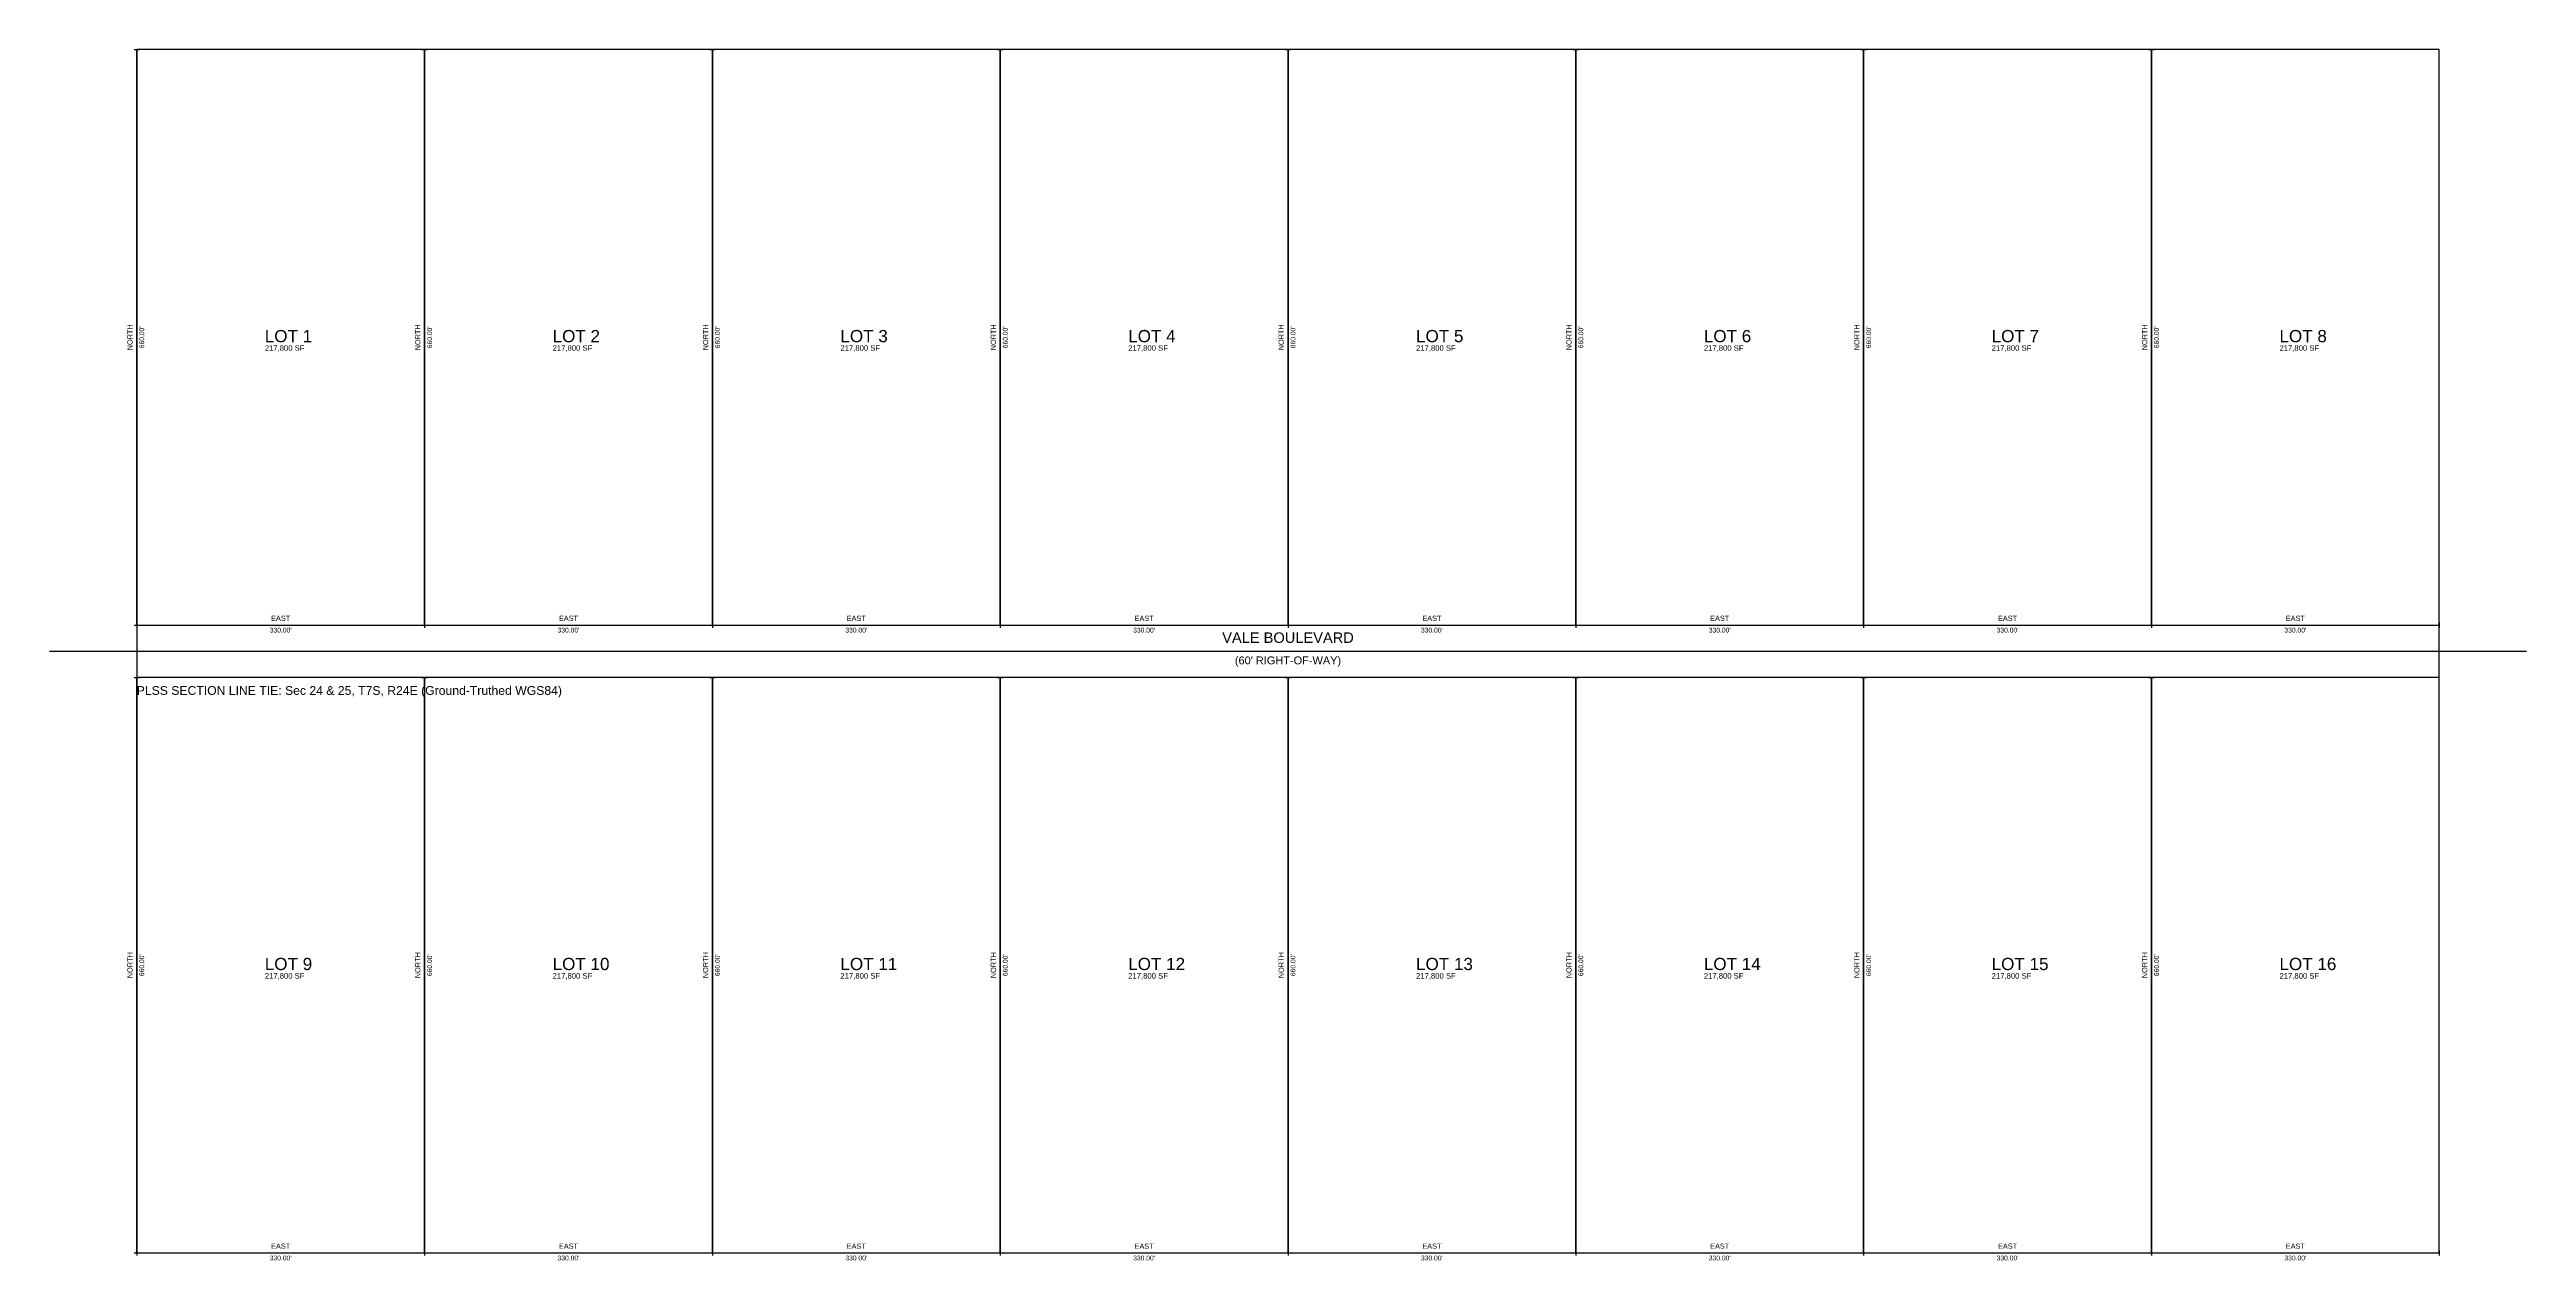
# Model space of a CAD drawing. Extents: x 475900 to 478740, y 2035301 to 2036690.
import ezdxf
from ezdxf.enums import TextEntityAlignment as Align

# ---------------------------------------------------------------- set-up
doc = ezdxf.new("R2010")
doc.units = 0
doc.linetypes.add('DASHED', pattern=[0.75, 0.5, -0.25])
doc.linetypes.add('ROT_90.00', pattern=[0])
for name, color, linetype in [('BOUNDARY', 7, 'CONTINUOUS'), ('CONTROL', 1, 'CONTINUOUS'), ('DIMENSIONS', 7, 'CONTINUOUS'), ('LOT_LINES', 4, 'CONTINUOUS'), ('LOT_NUMBERS', 7, 'CONTINUOUS'), ('ROW_STREET', 2, 'DASHED')]:
    doc.layers.add(name, color=color, linetype=linetype)
doc.styles.get("Standard").update_dxf_attribs({"font": 'Arial'})

msp = doc.modelspace()

# ---------------------------------------------------------------- linework, layer by layer
at = {"layer": 'BOUNDARY'}
for p, q in [((478640, 2036690), (476000, 2036690)), ((476000, 2036690), (476000, 2035310)), ((478640, 2035310), (478640, 2036690)), ((476000, 2035310), (478640, 2035310))]:
    msp.add_line(p, q, dxfattribs=at)
at = {"layer": 'CONTROL'}
msp.add_point((476000, 2036000), dxfattribs=at)
at = {"layer": 'LOT_LINES'}
for p, q in [((475997, 2036690), (476003, 2036690)), ((476000, 2036030), (476000, 2036690)), ((476327, 2036690), (476333, 2036690)), ((476330, 2036030), (476330, 2036690)), ((476657, 2036690), (476663, 2036690)), ((476660, 2036030), (476660, 2036690)), ((476987, 2036690), (476993, 2036690)), ((476990, 2036030), (476990, 2036690)), ((477317, 2036690), (477323, 2036690)), ((477320, 2036030), (477320, 2036690)), ((477647, 2036690), (477653, 2036690)), ((477650, 2036030), (477650, 2036690)), ((477977, 2036690), (477983, 2036690)), ((477980, 2036030), (477980, 2036690)), ((478307, 2036690), (478313, 2036690)), ((478310, 2036030), (478310, 2036690)), ((475997, 2036030), (476003, 2036030)), ((476000, 2036033), (476000, 2036027)), ((476000, 2036030), (476330, 2036030)), ((476327, 2036030), (476333, 2036030)), ((476330, 2036033), (476330, 2036027)), ((476330, 2036033), (476330, 2036027)), ((476330, 2036030), (476660, 2036030)), ((476657, 2036030), (476663, 2036030)), ((476660, 2036033), (476660, 2036027)), ((476660, 2036033), (476660, 2036027)), ((476660, 2036030), (476990, 2036030)), ((476987, 2036030), (476993, 2036030)), ((476990, 2036033), (476990, 2036027)), ((476990, 2036033), (476990, 2036027)), ((476990, 2036030), (477320, 2036030)), ((477317, 2036030), (477323, 2036030)), ((477320, 2036033), (477320, 2036027)), ((477320, 2036033), (477320, 2036027)), ((477320, 2036030), (477650, 2036030)), ((477647, 2036030), (477653, 2036030)), ((477650, 2036033), (477650, 2036027)), ((477650, 2036033), (477650, 2036027)), ((477650, 2036030), (477980, 2036030)), ((477977, 2036030), (477983, 2036030)), ((477980, 2036033), (477980, 2036027)), ((477980, 2036033), (477980, 2036027)), ((477980, 2036030), (478310, 2036030)), ((478307, 2036030), (478313, 2036030)), ((478310, 2036033), (478310, 2036027)), ((478310, 2036033), (478310, 2036027)), ((478310, 2036030), (478640, 2036030)), ((478640, 2036033), (478640, 2036027)), ((475997, 2035970), (476003, 2035970)), ((476000, 2035310), (476000, 2035970)), ((476327, 2035970), (476333, 2035970)), ((476330, 2035310), (476330, 2035970)), ((476657, 2035970), (476663, 2035970)), ((476660, 2035310), (476660, 2035970)), ((476987, 2035970), (476993, 2035970)), ((476990, 2035310), (476990, 2035970)), ((477317, 2035970), (477323, 2035970)), ((477320, 2035310), (477320, 2035970)), ((477647, 2035970), (477653, 2035970)), ((477650, 2035310), (477650, 2035970)), ((477977, 2035970), (477983, 2035970)), ((477980, 2035310), (477980, 2035970)), ((478307, 2035970), (478313, 2035970)), ((478310, 2035310), (478310, 2035970)), ((475997, 2035310), (476003, 2035310)), ((476000, 2035313), (476000, 2035307)), ((476000, 2035310), (476330, 2035310)), ((476327, 2035310), (476333, 2035310)), ((476330, 2035313), (476330, 2035307)), ((476330, 2035313), (476330, 2035307)), ((476330, 2035310), (476660, 2035310)), ((476657, 2035310), (476663, 2035310)), ((476660, 2035313), (476660, 2035307)), ((476660, 2035313), (476660, 2035307)), ((476660, 2035310), (476990, 2035310)), ((476987, 2035310), (476993, 2035310)), ((476990, 2035313), (476990, 2035307)), ((476990, 2035313), (476990, 2035307)), ((476990, 2035310), (477320, 2035310)), ((477317, 2035310), (477323, 2035310)), ((477320, 2035313), (477320, 2035307)), ((477320, 2035313), (477320, 2035307)), ((477320, 2035310), (477650, 2035310)), ((477647, 2035310), (477653, 2035310)), ((477650, 2035313), (477650, 2035307)), ((477650, 2035313), (477650, 2035307)), ((477650, 2035310), (477980, 2035310)), ((477977, 2035310), (477983, 2035310)), ((477980, 2035313), (477980, 2035307)), ((477980, 2035313), (477980, 2035307)), ((477980, 2035310), (478310, 2035310)), ((478307, 2035310), (478313, 2035310)), ((478310, 2035313), (478310, 2035307)), ((478310, 2035313), (478310, 2035307)), ((478310, 2035310), (478640, 2035310)), ((478640, 2035313), (478640, 2035307))]:
    msp.add_line(p, q, dxfattribs=at)
for points in [[(476000, 2036030), (476330, 2036030), (476330, 2036690), (476000, 2036690)], [(476330, 2036030), (476660, 2036030), (476660, 2036690), (476330, 2036690)], [(476660, 2036030), (476990, 2036030), (476990, 2036690), (476660, 2036690)], [(476990, 2036030), (477320, 2036030), (477320, 2036690), (476990, 2036690)], [(477320, 2036030), (477650, 2036030), (477650, 2036690), (477320, 2036690)], [(477650, 2036030), (477980, 2036030), (477980, 2036690), (477650, 2036690)], [(477980, 2036030), (478310, 2036030), (478310, 2036690), (477980, 2036690)], [(478310, 2036030), (478640, 2036030), (478640, 2036690), (478310, 2036690)], [(476000, 2035310), (476330, 2035310), (476330, 2035970), (476000, 2035970)], [(476330, 2035310), (476660, 2035310), (476660, 2035970), (476330, 2035970)], [(476660, 2035310), (476990, 2035310), (476990, 2035970), (476660, 2035970)], [(476990, 2035310), (477320, 2035310), (477320, 2035970), (476990, 2035970)], [(477320, 2035310), (477650, 2035310), (477650, 2035970), (477320, 2035970)], [(477650, 2035310), (477980, 2035310), (477980, 2035970), (477650, 2035970)], [(477980, 2035310), (478310, 2035310), (478310, 2035970), (477980, 2035970)], [(478310, 2035310), (478640, 2035310), (478640, 2035970), (478310, 2035970)]]:
    msp.add_lwpolyline(points, close=True, dxfattribs=at)
at = {"layer": 'ROW_STREET'}
msp.add_line((475900, 2036000), (478740, 2036000), dxfattribs=at)

# ---------------------------------------------------------------- texts
at = {"layer": 'CONTROL'}
msp.add_text('PLSS SECTION LINE TIE: Sec 24 & 25, T7S, R24E (Ground-Truthed WGS84)', height=10, dxfattribs=at).set_placement((476000, 2035950))
at = {"layer": 'DIMENSIONS', "linetype": 'ROT_90.00'}
for p in [(475997, 2036360), (476327, 2036360), (476657, 2036360), (476987, 2036360), (477317, 2036360), (477647, 2036360), (477977, 2036360), (478307, 2036360), (475997, 2035640), (476327, 2035640), (476657, 2035640), (476987, 2035640), (477317, 2035640), (477647, 2035640), (477977, 2035640), (478307, 2035640)]:
    msp.add_text('NORTH', height=6, rotation=90, dxfattribs=at).set_placement(p, align=Align.BOTTOM_CENTER)
for p in [(476003, 2036360), (476333, 2036360), (476663, 2036360), (476993, 2036360), (477323, 2036360), (477653, 2036360), (477983, 2036360), (478313, 2036360), (476003, 2035640), (476333, 2035640), (476663, 2035640), (476993, 2035640), (477323, 2035640), (477653, 2035640), (477983, 2035640), (478313, 2035640)]:
    msp.add_text("660.00'", height=5.52, rotation=90, dxfattribs=at).set_placement(p, align=Align.TOP_CENTER)
at = {"layer": 'DIMENSIONS'}
for p in [(476146.8, 2036344.6), (476476.8, 2036344.6), (476806.8, 2036344.6), (477136.8, 2036344.6), (477466.8, 2036344.6), (477796.8, 2036344.6), (478126.8, 2036344.6), (478456.8, 2036344.6), (476146.8, 2035624.6), (476476.8, 2035624.6), (476806.8, 2035624.6), (477136.8, 2035624.6), (477466.8, 2035624.6), (477796.8, 2035624.6), (478126.8, 2035624.6), (478456.8, 2035624.6)]:
    msp.add_text('217,800 SF', height=6.3, dxfattribs=at).set_placement(p)
for p in [(476165, 2036027), (476495, 2036027), (476825, 2036027), (477155, 2036027), (477485, 2036027), (477815, 2036027), (478145, 2036027), (478475, 2036027), (476165, 2035307), (476495, 2035307), (476825, 2035307), (477155, 2035307), (477485, 2035307), (477815, 2035307), (478145, 2035307), (478475, 2035307)]:
    msp.add_text("330.00'", height=5.52, dxfattribs=at).set_placement(p, align=Align.TOP_CENTER)
for p in [(476165, 2036033), (476495, 2036033), (476825, 2036033), (477155, 2036033), (477485, 2036033), (477815, 2036033), (478145, 2036033), (478475, 2036033), (476165, 2035313), (476495, 2035313), (476825, 2035313), (477155, 2035313), (477485, 2035313), (477815, 2035313), (478145, 2035313), (478475, 2035313)]:
    msp.add_text('EAST', height=6, dxfattribs=at).set_placement(p, align=Align.BOTTOM_CENTER)
at = {"layer": 'LOT_NUMBERS'}
for s, p in [('LOT 1', (476146.8, 2036354.4)), ('LOT 2', (476476.8, 2036354.4)), ('LOT 3', (476806.8, 2036354.4)), ('LOT 4', (477136.8, 2036354.4)), ('LOT 5', (477466.8, 2036354.4)), ('LOT 6', (477796.8, 2036354.4)), ('LOT 7', (478126.8, 2036354.4)), ('LOT 8', (478456.8, 2036354.4)), ('LOT 9', (476146.8, 2035634.4)), ('LOT 10', (476476.8, 2035634.4)), ('LOT 11', (476806.8, 2035634.4)), ('LOT 12', (477136.8, 2035634.4)), ('LOT 13', (477466.8, 2035634.4)), ('LOT 14', (477796.8, 2035634.4)), ('LOT 15', (478126.8, 2035634.4)), ('LOT 16', (478456.8, 2035634.4))]:
    msp.add_text(s, height=14, dxfattribs=at).set_placement(p)
at = {"layer": 'ROW_STREET'}
msp.add_text('VALE BOULEVARD', height=12, dxfattribs=at).set_placement((477320, 2036006), align=Align.BOTTOM_CENTER)
msp.add_text("(60' RIGHT-OF-WAY)", height=9, dxfattribs=at).set_placement((477320, 2035994), align=Align.TOP_CENTER)

doc.saveas('drawing.dxf')
